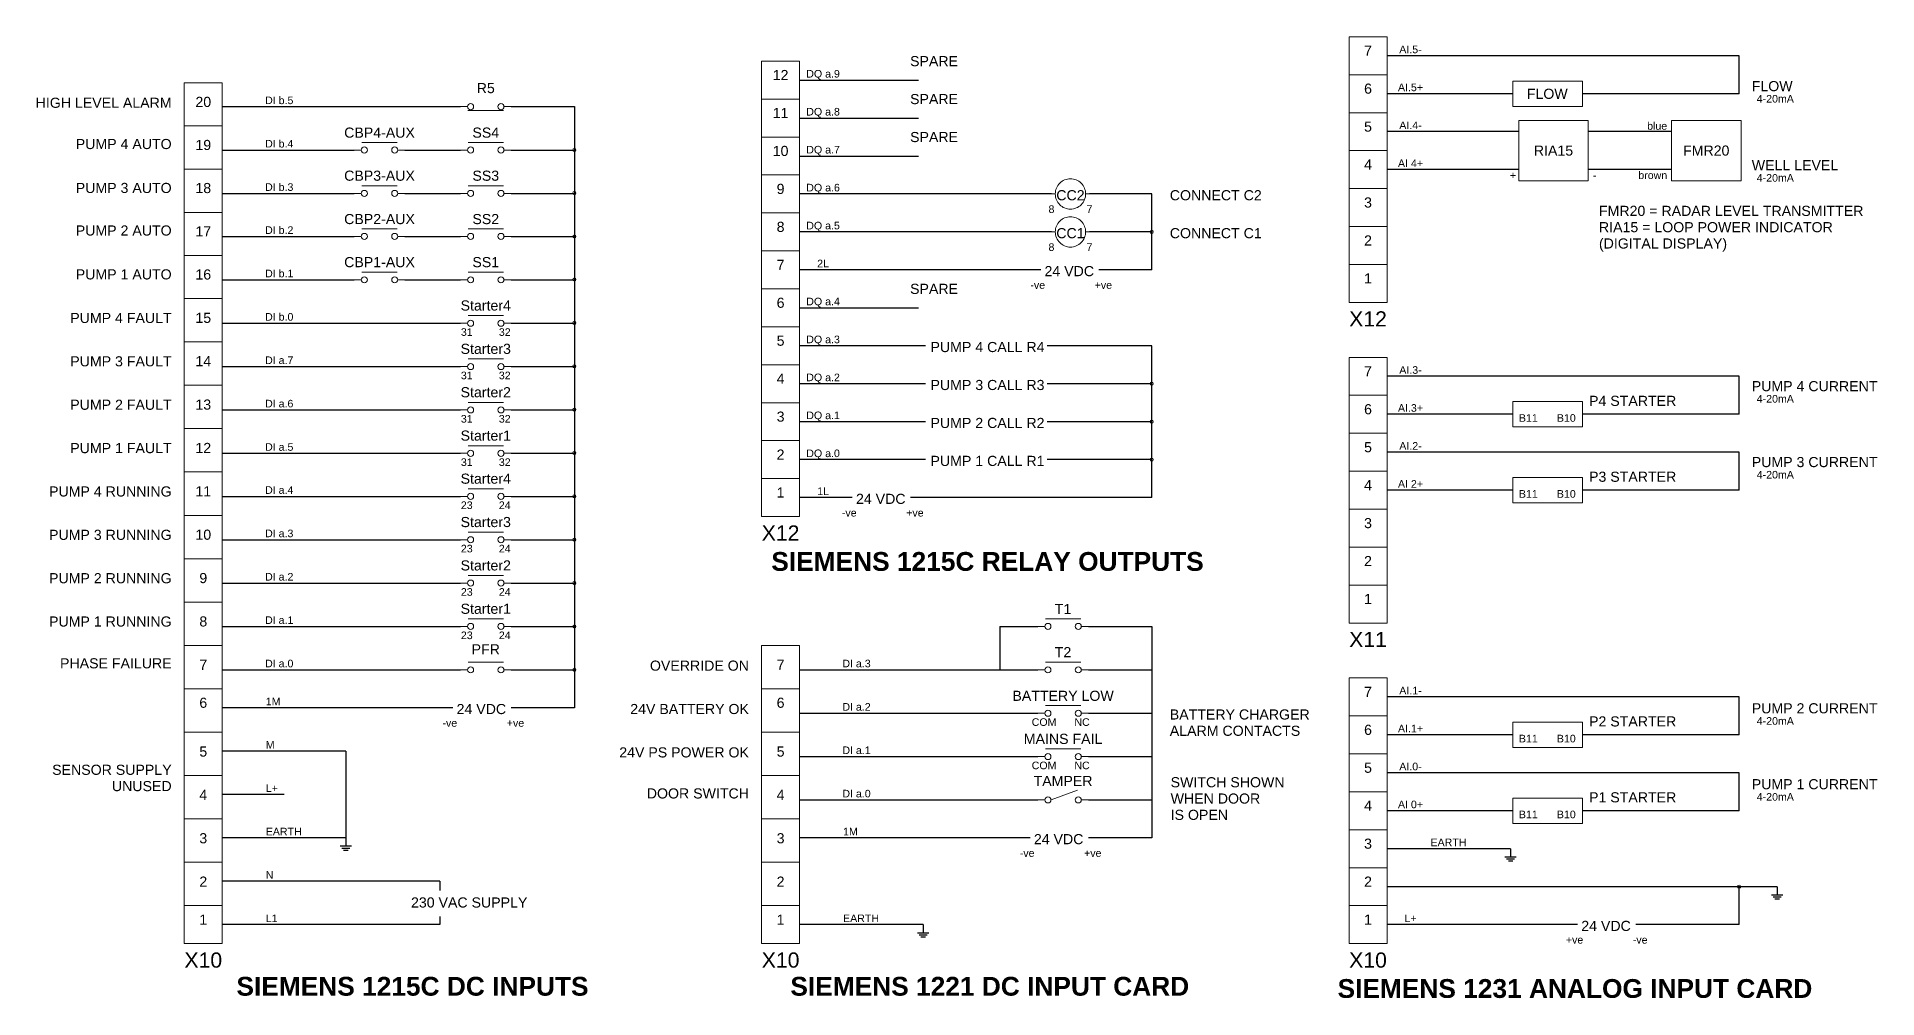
# Model space of a CAD drawing. Header units: millimetres. Extents: x -325 to 284974, y -1 to 659558.
# Drawn here: x 581.6 to 945.1, y 814.7 to 1004.7 of the extents above; entities that cross this region are included whole.
import ezdxf

# ---------------------------------------------------------------- set-up
doc = ezdxf.new("R2010")
doc.units = ezdxf.units.MM
doc.header["$LTSCALE"] = 0.5
doc.layers.add('DRAWING', color=7, linetype='Continuous')
doc.layers.add('TEXT', color=2, linetype='Continuous')
doc.styles.add('Arial', font='arial.ttf')
doc.styles.add('Arial (bold)', font='arialbd.ttf')

msp = doc.modelspace()

# ---------------------------------------------------------------- texts
at = {"layer": 'DRAWING', "attachment_point": 2, "line_spacing_factor": 0.966482, "style": 'Arial'}
for s, insert, char_height in [('7', (844.52, 1002.98), 2), ('12', (728.5, 998.17), 2), ('20', (614.48, 992.86), 2), ('6', (844.52, 995.48), 2), ('11', (728.5, 990.67), 2), ('5', (844.52, 987.98), 2), ('19', (614.48, 984.35), 2), ('10', (728.5, 983.17), 2), ('4', (844.52, 980.48), 2), ('18', (614.48, 975.84), 2), ('9', (728.5, 975.67), 2), ('3', (844.52, 972.98), 2), ('17', (614.48, 967.27), 2), ('8', (728.5, 968.17), 2), ('2', (844.52, 965.48), 2), ('7', (728.5, 960.67), 2), ('16', (614.48, 958.76), 2), ('1', (844.52, 957.98), 2), ('6', (728.5, 953.17), 2), ('15', (614.48, 950.19), 2), ('X12', (844.52, 950.48), 3), ('5', (728.5, 945.67), 2), ('14', (614.48, 941.62), 2), ('4', (728.5, 938.17), 2), ('7', (844.52, 939.63), 2), ('13', (614.48, 933.05), 2), ('3', (728.5, 930.67), 2), ('6', (844.52, 932.13), 2), ('12', (614.48, 924.48), 2), ('5', (844.52, 924.63), 2), ('2', (728.5, 923.17), 2), ('4', (844.52, 917.13), 2), ('11', (614.48, 915.91), 2), ('1', (728.5, 915.67), 2), ('3', (844.52, 909.63), 2), ('10', (614.48, 907.34), 2), ('X12', (728.5, 908.17), 3), ('2', (844.52, 902.13), 2), ('9', (614.48, 898.77), 2), ('1', (844.52, 894.63), 2), ('8', (614.48, 890.2), 2), ('X11', (844.52, 887.13), 3), ('7', (614.48, 881.63), 2), ('7', (728.5, 881.63), 2), ('7', (844.52, 876.28), 2), ('6', (614.48, 874.13), 2), ('6', (728.5, 874.13), 2), ('6', (844.52, 868.78), 2), ('5', (614.48, 864.49), 2), ('5', (728.5, 864.49), 2), ('5', (844.52, 861.28), 2), ('4', (614.48, 855.92), 2), ('4', (728.5, 855.92), 2), ('4', (844.52, 853.78), 2), ('3', (614.48, 847.35), 2), ('3', (728.5, 847.35), 2), ('3', (844.52, 846.28), 2), ('2', (614.48, 838.78), 2), ('2', (728.5, 838.78), 2), ('2', (844.52, 838.78), 2), ('1', (614.48, 831.28), 2), ('1', (728.5, 831.28), 2), ('1', (844.52, 831.28), 2), ('X10', (614.48, 823.78), 3), ('X10', (728.5, 823.78), 3), ('X10', (844.52, 823.78), 3)]:
    msp.add_mtext(s, dxfattribs=dict(at, insert=insert, char_height=char_height))
at = {"layer": 'TEXT'}
for s, insert, char_height, attachment_point, line_spacing_factor, style in [('SPARE', (758.81, 1000.92), 2, 2, 0.966482, 'Arial'), ('AI.5-', (852.91, 1002.98), 1.5, 2, 0.966482, 'Arial'), ('DQ a.9', (736.89, 998.17), 1.5, 2, 0.966482, 'Arial'), ('FLOW', (920.31, 995.98), 2, 1, 0.966482, 'Arial'), ('HIGH LEVEL ALARM', (608.23, 992.69), 2, 3, 0.966482, 'Arial'), ('DI b.5', (629.48, 992.92), 1.5, 2, 0.966482, 'Arial'), ('R5', (670.27, 995.59), 2, 2, 0.966482, 'Arial'), ('SPARE', (758.81, 993.42), 2, 2, 0.966482, 'Arial'), ('AI.5+', (852.91, 995.48), 1.5, 2, 0.966482, 'Arial'), ('FLOW', (879.92, 993.45), 2, 5, 0.966482, 'Arial'), ('\\l4-20mA', (924.96, 993.23), 1.5, 2, 0.966482, 'Arial'), ('DQ a.8', (736.89, 990.67), 1.5, 2, 0.966482, 'Arial'), ('CBP4-AUX', (649.29, 986.79), 2, 2, 0.966482, 'Arial'), ('SS4', (670.27, 986.79), 2, 2, 0.966482, 'Arial'), ('SPARE', (758.81, 985.92), 2, 2, 0.966482, 'Arial'), ('AI.4-', (852.91, 987.98), 1.5, 2, 0.966482, 'Arial'), ('blue', (903.61, 987.1), 1.5, 6, 0.966482, 'Arial'), ('PUMP 4 AUTO', (608.23, 984.54), 2, 3, 0.966482, 'Arial'), ('DI b.4', (629.48, 984.35), 1.5, 2, 0.966482, 'Arial'), ('DQ a.7', (736.89, 983.17), 1.5, 2, 0.966482, 'Arial'), ('RIA15', (881.15, 982.23), 2, 5, 0.966482, 'Arial'), ('FMR20', (911.32, 982.23), 2, 5, 0.966482, 'Arial'), ('CBP3-AUX', (649.29, 978.28), 2, 2, 0.966482, 'Arial'), ('SS3', (670.27, 978.28), 2, 2, 0.966482, 'Arial'), ('AI 4+', (852.91, 980.48), 1.5, 2, 0.966482, 'Arial'), ('+', (873.16, 978.1), 1.5, 2, 0.966482, 'Arial'), ('brown', (903.61, 977.35), 1.5, 6, 0.966482, 'Arial'), ('\\lWELL LEVEL', (920.31, 980.35), 2, 1, 0.966482, 'Arial'), ('PUMP 3 AUTO', (608.23, 975.86), 2, 3, 0.966482, 'Arial'), ('DI b.3', (629.48, 975.78), 1.5, 2, 0.966482, 'Arial'), ('DQ a.6', (736.89, 975.67), 1.5, 2, 0.966482, 'Arial'), ('CC2', (785.75, 974.42), 2, 2, 0.966482, 'Arial'), ('CONNECT C2', (805.37, 974.42), 2, 1, 0.966482, 'Arial'), ('-', (889.28, 978.1), 1.5, 2, 0.966482, 'Arial'), ('\\l4-20mA', (924.96, 977.6), 1.5, 2, 0.966482, 'Arial'), ('\\l8', (782, 971.42), 1.5, 2, 0.966482, 'Arial'), ('\\l7', (789.5, 971.42), 1.5, 2, 0.966482, 'Arial'), ('FMR20 = RADAR LEVEL TRANSMITTER\\PRIA15 = LOOP POWER INDICATOR \\P(DIGITAL DISPLAY)', (890.13, 971.33), 2, 1, 0.966482, 'Arial'), ('PUMP 2 AUTO', (608.23, 967.45), 2, 3, 0.966482, 'Arial'), ('DI b.2', (629.48, 967.27), 1.5, 2, 0.966482, 'Arial'), ('CBP2-AUX', (649.29, 969.71), 2, 2, 0.966482, 'Arial'), ('SS2', (670.27, 969.71), 2, 2, 0.966482, 'Arial'), ('DQ a.5', (736.89, 968.17), 1.5, 2, 0.966482, 'Arial'), ('CC1', (785.75, 966.92), 2, 2, 0.966482, 'Arial'), ('CONNECT C1', (805.37, 966.92), 2, 1, 0.966482, 'Arial'), ('\\l8', (782, 963.92), 1.5, 2, 0.966482, 'Arial'), ('\\l7', (789.5, 963.92), 1.5, 2, 0.966482, 'Arial'), ('CBP1-AUX', (649.29, 961.2), 2, 2, 0.966482, 'Arial'), ('SS1', (670.27, 961.2), 2, 2, 0.966482, 'Arial'), ('2L', (736.89, 960.67), 1.5, 2, 0.966482, 'Arial'), ('PUMP 1 AUTO', (608.23, 958.78), 2, 3, 0.966482, 'Arial'), ('DI b.1', (629.48, 958.7), 1.5, 2, 0.966482, 'Arial'), ('-ve', (779.29, 956.42), 1.5, 2, 0.966482, 'Arial'), ('24 VDC', (785.52, 959.42), 2, 2, 0.966482, 'Arial'), ('+ve', (792.25, 956.42), 1.5, 2, 0.966482, 'Arial'), ('Starter4', (670.27, 952.63), 2, 2, 0.966482, 'Arial'), ('DQ a.4', (736.89, 953.17), 1.5, 2, 0.966482, 'Arial'), ('SPARE', (758.81, 955.92), 2, 2, 0.966482, 'Arial'), ('PUMP 4 FAULT', (608.23, 950.17), 2, 3, 0.966482, 'Arial'), ('DI b.0', (629.48, 950.13), 1.5, 2, 0.966482, 'Arial'), ('31', (666.52, 947.13), 1.5, 2, 0.966482, 'Arial'), ('32', (674.02, 947.13), 1.5, 2, 0.966482, 'Arial'), ('DQ a.3', (736.89, 945.67), 1.5, 2, 0.966482, 'Arial'), ('PUMP 3 FAULT', (608.23, 941.6), 2, 3, 0.966482, 'Arial'), ('DI a.7', (629.48, 941.56), 1.5, 2, 0.966482, 'Arial'), ('Starter3', (670.27, 944.06), 2, 2, 0.966482, 'Arial'), ('PUMP 4 CALL R4', (758.11, 944.42), 2, 1, 0.966482, 'Arial'), ('31', (666.52, 938.56), 1.5, 2, 0.966482, 'Arial'), ('32', (674.02, 938.56), 1.5, 2, 0.966482, 'Arial'), ('DQ a.2', (736.89, 938.17), 1.5, 2, 0.966482, 'Arial'), ('AI.3-', (852.91, 939.63), 1.5, 2, 0.966482, 'Arial'), ('Starter2', (670.27, 935.49), 2, 2, 0.966482, 'Arial'), ('PUMP 3 CALL R3', (758.11, 936.92), 2, 1, 0.966482, 'Arial'), ('PUMP 4 CURRENT', (920.31, 936.69), 2, 1, 0.966482, 'Arial'), ('PUMP 2 FAULT', (608.23, 933.02), 2, 3, 0.966482, 'Arial'), ('DI a.6', (629.48, 932.99), 1.5, 2, 0.966482, 'Arial'), ('DQ a.1', (736.89, 930.67), 1.5, 2, 0.966482, 'Arial'), ('AI.3+', (852.91, 932.13), 1.5, 2, 0.966482, 'Arial'), ('P4 STARTER', (896.79, 933.79), 2, 2, 0.966482, 'Arial'), ('\\l4-20mA', (924.96, 933.94), 1.5, 2, 0.966482, 'Arial'), ('31', (666.52, 929.99), 1.5, 2, 0.966482, 'Arial'), ('Starter1', (670.27, 926.92), 2, 2, 0.966482, 'Arial'), ('32', (674.02, 929.99), 1.5, 2, 0.966482, 'Arial'), ('PUMP 2 CALL R2', (758.11, 929.42), 2, 1, 0.966482, 'Arial'), ('B11', (876.18, 930.15), 1.5, 2, 0.966482, 'Arial'), ('B10', (883.68, 930.15), 1.5, 2, 0.966482, 'Arial'), ('PUMP 1 FAULT', (608.23, 924.45), 2, 3, 0.966482, 'Arial'), ('DI a.5', (629.48, 924.42), 1.5, 2, 0.966482, 'Arial'), ('AI.2-', (852.91, 924.63), 1.5, 2, 0.966482, 'Arial'), ('31', (666.52, 921.42), 1.5, 2, 0.966482, 'Arial'), ('32', (674.02, 921.42), 1.5, 2, 0.966482, 'Arial'), ('DQ a.0', (736.89, 923.17), 1.5, 2, 0.966482, 'Arial'), ('PUMP 1 CALL R1', (758.11, 921.92), 2, 1, 0.966482, 'Arial'), ('PUMP 3 CURRENT', (920.31, 921.69), 2, 1, 0.966482, 'Arial'), ('Starter4', (670.27, 918.41), 2, 2, 0.966482, 'Arial'), ('AI 2+', (852.91, 917.13), 1.5, 2, 0.966482, 'Arial'), ('P3 STARTER', (896.79, 918.79), 2, 2, 0.966482, 'Arial'), ('\\l4-20mA', (924.96, 918.94), 1.5, 2, 0.966482, 'Arial'), ('PUMP 4 RUNNING', (608.23, 915.88), 2, 3, 0.966482, 'Arial'), ('DI a.4', (629.48, 915.91), 1.5, 2, 0.966482, 'Arial'), ('23', (666.52, 912.91), 1.5, 2, 0.966482, 'Arial'), ('24', (674.02, 912.91), 1.5, 2, 0.966482, 'Arial'), ('1L', (736.89, 915.67), 1.5, 2, 0.966482, 'Arial'), ('24 VDC', (748.29, 914.42), 2, 2, 0.966482, 'Arial'), ('B11', (876.18, 915.15), 1.5, 2, 0.966482, 'Arial'), ('B10', (883.68, 915.15), 1.5, 2, 0.966482, 'Arial'), ('Starter3', (670.27, 909.84), 2, 2, 0.966482, 'Arial'), ('-ve', (742.06, 911.42), 1.5, 2, 0.966482, 'Arial'), ('+ve', (755.03, 911.42), 1.5, 2, 0.966482, 'Arial'), ('PUMP 3 RUNNING', (608.23, 907.31), 2, 3, 0.966482, 'Arial'), ('DI a.3', (629.48, 907.34), 1.5, 2, 0.966482, 'Arial'), ('23', (666.52, 904.34), 1.5, 2, 0.966482, 'Arial'), ('24', (674.02, 904.34), 1.5, 2, 0.966482, 'Arial'), ('SIEMENS 1215C RELAY OUTPUTS', (769.37, 902.91), 3.7172, 2, 0.991694, 'Arial (bold)'), ('PUMP 2 RUNNING', (608.23, 898.74), 2, 3, 0.966482, 'Arial'), ('DI a.2', (629.48, 898.77), 1.5, 2, 0.966482, 'Arial'), ('Starter2', (670.27, 901.27), 2, 2, 0.966482, 'Arial'), ('23', (666.52, 895.77), 1.5, 2, 0.966482, 'Arial'), ('24', (674.02, 895.77), 1.5, 2, 0.966482, 'Arial'), ('Starter1', (670.27, 892.7), 2, 2, 0.966482, 'Arial'), ('T1', (784.29, 892.64), 2, 2, 0.966482, 'Arial'), ('PUMP 1 RUNNING', (608.23, 890.18), 2, 3, 0.966482, 'Arial'), ('DI a.1', (629.48, 890.2), 1.5, 2, 0.966482, 'Arial'), ('23', (666.52, 887.2), 1.5, 2, 0.966482, 'Arial'), ('24', (674.02, 887.2), 1.5, 2, 0.966482, 'Arial'), ('PFR', (670.27, 884.68), 2, 2, 0.966482, 'Arial'), ('T2', (784.29, 884.13), 2, 2, 0.966482, 'Arial'), ('PHASE FAILURE', (608.23, 881.92), 2, 3, 0.966482, 'Arial'), ('DI a.0', (629.48, 881.63), 1.5, 2, 0.966482, 'Arial'), ('OVERRIDE ON', (722.25, 881.46), 2, 3, 0.966482, 'Arial'), ('DI a.3', (743.5, 881.63), 1.5, 2, 0.966482, 'Arial'), ('AI.1-', (852.91, 876.28), 1.5, 2, 0.966482, 'Arial'), ('1M', (626.82, 874.13), 1.5, 1, 0.966482, 'Arial'), ('24 VDC', (669.4, 872.88), 2, 2, 0.966482, 'Arial'), ('24V BATTERY OK', (722.25, 872.89), 2, 3, 0.966482, 'Arial'), ('DI a.2', (743.5, 873.06), 1.5, 2, 0.966482, 'Arial'), ('BATTERY LOW', (784.29, 875.5), 2, 2, 0.966482, 'Arial'), ('PUMP 2 CURRENT', (920.31, 873.03), 2, 1, 0.966482, 'Arial'), ('-ve', (663.17, 869.88), 1.5, 2, 0.966482, 'Arial'), ('+ve', (676.14, 869.88), 1.5, 2, 0.966482, 'Arial'), ('COM', (780.54, 870.06), 1.5, 2, 0.966482, 'Arial'), ('NC', (788.04, 870.06), 1.5, 2, 0.966482, 'Arial'), ('BATTERY CHARGER\\PALARM CONTACTS', (805.37, 871.81), 2, 1, 0.966482, 'Arial'), ('AI.1+', (852.91, 868.78), 1.5, 2, 0.966482, 'Arial'), ('P2 STARTER', (896.79, 870.44), 2, 2, 0.966482, 'Arial'), ('\\l4-20mA', (924.96, 870.28), 1.5, 2, 0.966482, 'Arial'), ('M', (626.82, 865.56), 1.5, 1, 0.966482, 'Arial'), ('MAINS FAIL', (784.29, 866.99), 2, 2, 0.966482, 'Arial'), ('B11', (876.18, 866.8), 1.5, 2, 0.966482, 'Arial'), ('B10', (883.68, 866.8), 1.5, 2, 0.966482, 'Arial'), ('24V PS POWER OK', (722.25, 864.32), 2, 3, 0.966482, 'Arial'), ('DI a.1', (743.5, 864.49), 1.5, 2, 0.966482, 'Arial'), ('COM', (780.54, 861.49), 1.5, 2, 0.966482, 'Arial'), ('NC', (788.04, 861.49), 1.5, 2, 0.966482, 'Arial'), ('SENSOR SUPPLY\\PUNUSED', (608.23, 860.88), 2, 3, 0.966482, 'Arial'), ('\\lTAMPER', (784.29, 858.67), 2, 2, 0.966482, 'Arial'), ('SWITCH SHOWN \\PWHEN DOOR\\PIS OPEN', (805.54, 858.42), 2, 1, 0.966482, 'Arial'), ('AI.0-', (852.91, 861.28), 1.5, 2, 0.966482, 'Arial'), ('\\lPUMP 1 CURRENT', (920.31, 858.03), 2, 1, 0.966482, 'Arial'), ('L+', (626.82, 856.99), 1.5, 1, 0.966482, 'Arial'), ('DOOR SWITCH', (722.25, 856.21), 2, 3, 0.966482, 'Arial'), ('DI a.0', (743.5, 855.92), 1.5, 2, 0.966482, 'Arial'), ('P1 STARTER', (896.79, 855.44), 2, 2, 0.966482, 'Arial'), ('\\l4-20mA', (924.96, 855.28), 1.5, 2, 0.966482, 'Arial'), ('AI 0+', (852.91, 853.78), 1.5, 2, 0.966482, 'Arial'), ('B11', (876.18, 851.8), 1.5, 2, 0.966482, 'Arial'), ('B10', (883.68, 851.8), 1.5, 2, 0.966482, 'Arial'), ('EARTH', (626.82, 848.42), 1.5, 1, 0.966482, 'Arial'), ('1M', (740.84, 848.42), 1.5, 1, 0.966482, 'Arial'), ('24 VDC', (783.42, 847.17), 2, 2, 0.966482, 'Arial'), ('-ve', (777.2, 844.17), 1.5, 2, 0.966482, 'Arial'), ('+ve', (790.16, 844.17), 1.5, 2, 0.966482, 'Arial'), ('EARTH', (856.86, 846.28), 1.5, 1, 0.966482, 'Arial'), ('N', (626.82, 839.85), 1.5, 1, 0.966482, 'Arial'), ('230 VAC SUPPLY', (655.51, 834.66), 2, 1, 0.966482, 'Arial'), ('L1', (626.82, 831.28), 1.5, 1, 0.966482, 'Arial'), ('EARTH', (740.84, 831.28), 1.5, 1, 0.966482, 'Arial'), ('L+', (852.91, 831.28), 1.5, 2, 0.966482, 'Arial'), ('24 VDC', (891.53, 830.03), 2, 2, 0.966482, 'Arial'), ('+ve', (885.31, 827.03), 1.5, 2, 0.966482, 'Arial'), ('-ve', (898.27, 827.03), 1.5, 2, 0.966482, 'Arial'), ('SIEMENS 1215C DC INPUTS', (655.8, 818.96), 3.7172, 2, 0.991694, 'Arial (bold)'), ('SIEMENS 1221 DC INPUT CARD', (769.82, 818.96), 3.7172, 2, 0.991694, 'Arial (bold)'), ('SIEMENS 1231 ANALOG INPUT CARD', (885.39, 818.52), 3.7172, 2, 0.991694, 'Arial (bold)')]:
    msp.add_mtext(s, dxfattribs=dict(at, insert=insert, char_height=char_height, attachment_point=attachment_point, line_spacing_factor=line_spacing_factor, style=style))

# ---------------------------------------------------------------- blocks, each defined once
blk = doc.blocks.new('NOSW')
at = {"layer": 'DRAWING', "color": 5, "lineweight": 13}
for p, q in [((1.35, 0), (0, 0)), ((8.65, 0), (10, 0))]:
    blk.add_line(p, q, dxfattribs=at)
at = {"layer": 'DRAWING', "color": 5, "lineweight": 5}
blk.add_line((2.65, 0), (7.85, 1.9), dxfattribs=at)
at = {"layer": 'DRAWING', "color": 5, "lineweight": 5, "flags": 128}
for points in [[(2, 0.6, -0.414214), (2.6, 0, -0.414214), (2, -0.6, -0.414214), (1.4, 0, -0.414214), (2, 0.6, -0.414214)], [(8, 0.6, -0.414214), (8.6, 0, -0.414214), (8, -0.6, -0.414214), (7.4, 0, -0.414214), (8, 0.6, -0.414214)]]:
    blk.add_lwpolyline(points, format="xyb", dxfattribs=at)
blk = doc.blocks.new('NOCT')
at = {"layer": 'DRAWING', "color": 5, "lineweight": 13}
for p, q in [((1.35, 0), (0, 0)), ((8.65, 0), (10, 0))]:
    blk.add_line(p, q, dxfattribs=at)
at = {"layer": 'DRAWING', "color": 5, "lineweight": 5}
blk.add_line((1.5, 1.5), (8.5, 1.5), dxfattribs=at)
at = {"layer": 'DRAWING', "color": 5, "lineweight": 5, "flags": 128}
for points in [[(2, 0.6, -0.414214), (2.6, 0, -0.414214), (2, -0.6, -0.414214), (1.4, 0, -0.414214), (2, 0.6, -0.414214)], [(8, 0.6, -0.414214), (8.6, 0, -0.414214), (8, -0.6, -0.414214), (7.4, 0, -0.414214), (8, 0.6, -0.414214)]]:
    blk.add_lwpolyline(points, format="xyb", dxfattribs=at)
blk = doc.blocks.new('JUNCTION')
at = {"layer": 'DRAWING', "lineweight": 13, "flags": 128}
blk.add_lwpolyline([(-0.3125, 0, 0.41421356), (0, -0.3125, 0.41421356), (0.3125, 0, 0.41421356), (0, 0.3125, 0.41421356)], format="xyb", close=True, dxfattribs=at)
blk = doc.blocks.new('RLY')
at = {"layer": 'DRAWING', "color": 5, "lineweight": 13}
for p, q in [((0.75, 0), (0, 0)), ((7.5, 0), (6.75, 0))]:
    blk.add_line(p, q, dxfattribs=at)
at = {"layer": 'DRAWING', "color": 5, "lineweight": 5, "flags": 128}
blk.add_lwpolyline([(3.75, 3, -0.414214), (6.75, 0, -0.414214), (3.75, -3, -0.414214), (0.75, 0, -0.414214), (3.75, 3, -0.414214)], format="xyb", dxfattribs=at)
blk = doc.blocks.new('NCCT')
at = {"layer": 'DRAWING', "color": 5, "lineweight": 13}
for p, q in [((1.35, 0), (0, 0)), ((8.65, 0), (10, 0))]:
    blk.add_line(p, q, dxfattribs=at)
at = {"layer": 'DRAWING', "color": 5, "lineweight": 5}
blk.add_line((1.45, -0.75), (8.5, -0.75), dxfattribs=at)
at = {"layer": 'DRAWING', "color": 5, "lineweight": 5, "flags": 128}
for points in [[(2, 0.6, -0.414214), (2.6, 0, -0.414214), (2, -0.6, -0.414214), (1.4, 0, -0.414214), (2, 0.6, -0.414214)], [(8, 0.6, -0.414214), (8.6, 0, -0.414214), (8, -0.6, -0.414214), (7.4, 0, -0.414214), (8, 0.6, -0.414214)]]:
    blk.add_lwpolyline(points, format="xyb", dxfattribs=at)
blk = doc.blocks.new('EARTH')
at = {"layer": 'DRAWING', "color": 0, "linetype": 'ByBlock'}
for p, q in [((0, 0), (0, -1.6)), ((-1.12, -1.6), (1.12, -1.6)), ((-0.79, -2), (0.79, -2)), ((-0.45, -2.4), (0.45, -2.4))]:
    blk.add_line(p, q, dxfattribs=at)

# ---------------------------------------------------------------- linework, layer by layer
at = {"layer": 'DRAWING', "lineweight": 9}
for p, q in [((840.77, 1004.73), (848.27, 1004.73)), ((724.75, 999.92), (732.25, 999.92)), ((840.77, 997.23), (848.27, 997.23)), ((610.73, 995.62), (618.23, 995.62)), ((724.75, 992.42), (732.25, 992.42)), ((840.77, 989.73), (848.27, 989.73)), ((840.77, 989.73), (848.27, 989.73)), ((610.73, 987.11), (618.23, 987.11)), ((724.75, 984.92), (732.25, 984.92)), ((840.77, 982.23), (848.27, 982.23)), ((610.73, 978.6), (618.23, 978.6)), ((724.75, 977.42), (732.25, 977.42)), ((840.77, 974.73), (848.27, 974.73)), ((610.73, 970.03), (618.23, 970.03)), ((724.75, 969.92), (732.25, 969.92)), ((840.77, 967.23), (848.27, 967.23)), ((610.73, 961.52), (618.23, 961.52)), ((724.75, 962.42), (732.25, 962.42)), ((840.77, 959.73), (848.27, 959.73)), ((610.73, 953.01), (618.23, 953.01)), ((724.75, 954.92), (732.25, 954.92)), ((724.75, 947.42), (732.25, 947.42)), ((724.75, 947.42), (732.25, 947.42)), ((610.73, 944.44), (618.23, 944.44)), ((724.75, 939.92), (732.25, 939.92)), ((840.77, 941.38), (848.27, 941.38)), ((610.73, 935.87), (618.23, 935.87)), ((724.75, 932.42), (732.25, 932.42)), ((840.77, 933.88), (848.27, 933.88)), ((610.73, 927.3), (618.23, 927.3)), ((724.75, 924.92), (732.25, 924.92)), ((840.77, 926.38), (848.27, 926.38)), ((840.77, 926.38), (848.27, 926.38)), ((610.73, 918.73), (618.23, 918.73)), ((724.75, 917.42), (732.25, 917.42)), ((840.77, 918.88), (848.27, 918.88)), ((610.73, 910.16), (618.23, 910.16)), ((840.77, 911.38), (848.27, 911.38)), ((610.73, 901.59), (618.23, 901.59)), ((840.77, 903.88), (848.27, 903.88)), ((840.77, 896.38), (848.27, 896.38)), ((610.73, 893.02), (618.23, 893.02)), ((610.73, 884.45), (618.23, 884.45)), ((724.75, 884.45), (732.25, 884.45)), ((840.77, 878.03), (848.27, 878.03)), ((610.73, 875.88), (618.23, 875.88)), ((610.73, 875.88), (618.23, 875.88)), ((724.75, 875.88), (732.25, 875.88)), ((724.75, 875.88), (732.25, 875.88)), ((840.77, 870.53), (848.27, 870.53)), ((610.73, 867.31), (618.23, 867.31)), ((724.75, 867.31), (732.25, 867.31)), ((840.77, 863.03), (848.27, 863.03)), ((840.77, 863.03), (848.27, 863.03)), ((610.73, 858.74), (618.23, 858.74)), ((724.75, 858.74), (732.25, 858.74)), ((840.77, 855.53), (848.27, 855.53)), ((610.73, 850.17), (618.23, 850.17)), ((724.75, 850.17), (732.25, 850.17)), ((840.77, 848.03), (848.27, 848.03)), ((610.73, 841.6), (618.23, 841.6)), ((724.75, 841.6), (732.25, 841.6)), ((840.77, 840.53), (848.27, 840.53)), ((610.73, 833.03), (618.23, 833.03)), ((610.73, 833.03), (618.23, 833.03)), ((724.75, 833.03), (732.25, 833.03)), ((724.75, 833.03), (732.25, 833.03)), ((840.77, 833.03), (848.27, 833.03)), ((610.73, 825.53), (618.23, 825.53)), ((724.75, 825.53), (732.25, 825.53))]:
    msp.add_line(p, q, dxfattribs=at)
at = {"layer": 'DRAWING'}
for p, q in [((917.81, 1000.98), (848.27, 1000.98)), ((917.81, 993.48), (917.81, 1000.98)), ((732.25, 996.17), (755.77, 996.17)), ((873.12, 993.48), (848.27, 993.48)), ((917.81, 993.48), (886.87, 993.48)), ((618.23, 990.92), (665.27, 990.92)), ((675.27, 990.92), (687.77, 990.92)), ((687.77, 990.92), (687.77, 872.13)), ((732.25, 988.67), (755.77, 988.67)), ((874.28, 985.98), (848.27, 985.98)), ((904.44, 985.98), (888.03, 985.98)), ((618.23, 982.35), (644.29, 982.35)), ((654.29, 982.35), (665.27, 982.35)), ((675.27, 982.35), (687.77, 982.35)), ((675.27, 982.35), (687.77, 982.35)), ((732.25, 981.17), (755.77, 981.17)), ((874.28, 978.48), (848.27, 978.48)), ((904.44, 978.48), (888.03, 978.48)), ((618.23, 973.78), (644.29, 973.78)), ((654.29, 973.78), (665.27, 973.78)), ((675.27, 973.78), (687.77, 973.78)), ((782, 973.67), (732.25, 973.67)), ((801.79, 973.67), (789.5, 973.67)), ((801.79, 958.67), (801.79, 973.67)), ((618.23, 965.27), (644.29, 965.27)), ((654.29, 965.27), (665.27, 965.27)), ((675.27, 965.27), (687.77, 965.27)), ((675.27, 965.27), (687.77, 965.27)), ((782, 966.17), (732.25, 966.17)), ((801.79, 966.17), (789.5, 966.17)), ((618.23, 956.7), (644.29, 956.7)), ((654.29, 956.7), (665.27, 956.7)), ((675.27, 956.7), (687.77, 956.7)), ((779.88, 958.67), (732.25, 958.67)), ((732.25, 951.17), (755.77, 951.17)), ((618.23, 948.13), (665.27, 948.13)), ((675.27, 948.13), (687.77, 948.13)), ((757.1, 943.67), (732.25, 943.67)), ((801.79, 943.67), (781.15, 943.67)), ((801.79, 913.67), (801.79, 943.67)), ((618.23, 939.56), (665.27, 939.56)), ((675.27, 939.56), (687.77, 939.56)), ((757.1, 936.17), (732.25, 936.17)), ((801.79, 936.17), (781.15, 936.17)), ((917.81, 937.63), (848.27, 937.63)), ((917.81, 930.13), (917.81, 937.63)), ((618.23, 930.99), (665.27, 930.99)), ((675.27, 930.99), (687.77, 930.99)), ((757.1, 928.67), (732.25, 928.67)), ((801.79, 928.67), (781.15, 928.67)), ((873.12, 930.13), (848.27, 930.13)), ((917.81, 930.13), (886.87, 930.13)), ((618.23, 922.42), (665.27, 922.42)), ((675.27, 922.42), (687.77, 922.42)), ((757.1, 921.17), (732.25, 921.17)), ((801.79, 921.17), (781.15, 921.17)), ((917.81, 922.63), (848.27, 922.63)), ((917.81, 915.13), (917.81, 922.63)), ((618.23, 913.91), (665.27, 913.91)), ((675.27, 913.91), (687.77, 913.91)), ((801.79, 913.67), (754.16, 913.67)), ((873.12, 915.13), (848.27, 915.13)), ((917.81, 915.13), (886.87, 915.13)), ((618.23, 905.34), (665.27, 905.34)), ((675.27, 905.34), (687.77, 905.34)), ((618.23, 896.77), (665.27, 896.77)), ((675.27, 896.77), (687.77, 896.77)), ((618.23, 888.2), (665.27, 888.2)), ((675.27, 888.2), (687.77, 888.2)), ((771.79, 888.2), (779.29, 888.2)), ((789.29, 888.2), (801.79, 888.2)), ((801.79, 888.2), (801.79, 846.42)), ((618.23, 879.63), (665.27, 879.63)), ((675.27, 879.63), (687.77, 879.63)), ((732.25, 879.63), (779.29, 879.63)), ((789.29, 879.63), (801.79, 879.63)), ((917.81, 874.28), (848.27, 874.28)), ((917.81, 866.78), (917.81, 874.28)), ((663.76, 872.13), (618.23, 872.13)), ((732.25, 871.06), (779.29, 871.06)), ((789.29, 871.06), (801.79, 871.06)), ((873.12, 866.78), (848.27, 866.78)), ((917.81, 866.78), (886.87, 866.78)), ((642.65, 863.56), (618.23, 863.56)), ((732.25, 862.49), (779.29, 862.49)), ((789.29, 862.49), (801.79, 862.49)), ((917.81, 859.28), (848.27, 859.28)), ((917.81, 851.78), (917.81, 859.28)), ((630.44, 854.99), (618.23, 854.99)), ((732.25, 853.92), (779.29, 853.92)), ((789.29, 853.92), (801.79, 853.92)), ((873.12, 851.78), (848.27, 851.78)), ((917.81, 851.78), (886.87, 851.78)), ((642.65, 846.42), (618.23, 846.42)), ((777.78, 846.42), (732.25, 846.42)), ((872.69, 844.28), (848.27, 844.28)), ((661.21, 837.85), (618.23, 837.85)), ((925.32, 836.78), (848.27, 836.78)), ((917.81, 829.28), (917.81, 836.78)), ((661.21, 829.28), (618.23, 829.28)), ((756.67, 829.28), (732.25, 829.28)), ((917.81, 829.28), (897.4, 829.28))]:
    msp.add_line(p, q, dxfattribs=at)
at = {"layer": 'DRAWING', "color": 0, "linetype": 'ByBlock'}
for p, q in [((801.79, 958.67), (791.38, 958.67)), ((742.66, 913.67), (732.25, 913.67)), ((771.79, 888.2), (771.79, 879.63)), ((687.77, 872.13), (675.27, 872.13)), ((642.65, 863.56), (642.65, 846.42)), ((801.79, 846.42), (789.29, 846.42)), ((661.21, 837.85), (661.21, 836.03)), ((661.21, 830.9), (661.21, 829.28)), ((885.9, 829.28), (848.27, 829.28))]:
    msp.add_line(p, q, dxfattribs=at)
at = {"layer": 'DRAWING', "lineweight": 9, "flags": 128}
for points in [[(840.77, 1004.73), (848.27, 1004.73), (848.27, 952.23), (840.77, 952.23)], [(724.75, 999.92), (732.25, 999.92), (732.25, 909.92), (724.75, 909.92)], [(873.12, 995.98), (886.87, 995.98), (886.87, 990.98), (873.12, 990.98)], [(610.73, 995.62), (618.23, 995.62), (618.23, 825.53), (610.73, 825.53)], [(874.28, 988.17), (888.03, 988.17), (888.03, 976.29), (874.28, 976.29)], [(904.44, 988.17), (918.19, 988.17), (918.19, 976.29), (904.44, 976.29)], [(840.77, 941.38), (848.27, 941.38), (848.27, 888.88), (840.77, 888.88)], [(873.12, 932.63), (886.87, 932.63), (886.87, 927.63), (873.12, 927.63)], [(873.12, 917.63), (886.87, 917.63), (886.87, 912.63), (873.12, 912.63)], [(724.75, 884.45), (732.25, 884.45), (732.25, 825.53), (724.75, 825.53)], [(840.77, 878.03), (848.27, 878.03), (848.27, 825.53), (840.77, 825.53)], [(873.12, 869.28), (886.87, 869.28), (886.87, 864.28), (873.12, 864.28)], [(873.12, 854.28), (886.87, 854.28), (886.87, 849.28), (873.12, 849.28)]]:
    msp.add_lwpolyline(points, close=True, dxfattribs=at)

# ---------------------------------------------------------------- block references
at = {"layer": 'DRAWING'}
for name, p in [('NOCT', (644.29, 982.35)), ('NOCT', (665.27, 982.35)), ('JUNCTION', (687.77, 982.35)), ('NOCT', (644.29, 973.78)), ('NOCT', (665.27, 973.78)), ('JUNCTION', (687.77, 973.84)), ('NOCT', (644.29, 965.27)), ('NOCT', (665.27, 965.27)), ('JUNCTION', (687.77, 965.27)), ('NOCT', (644.29, 956.7)), ('NOCT', (665.27, 956.7)), ('JUNCTION', (687.77, 956.76)), ('NOCT', (665.27, 948.13)), ('JUNCTION', (687.77, 948.19)), ('NOCT', (665.27, 939.56)), ('JUNCTION', (687.77, 939.62)), ('NOCT', (665.27, 930.99)), ('JUNCTION', (687.77, 931.05)), ('NOCT', (665.27, 922.42)), ('JUNCTION', (687.77, 922.48)), ('NOCT', (665.27, 913.91)), ('JUNCTION', (687.77, 913.91)), ('NOCT', (665.27, 905.34)), ('JUNCTION', (687.77, 905.34)), ('NOCT', (665.27, 896.77)), ('JUNCTION', (687.77, 896.77)), ('NOCT', (665.27, 888.2)), ('JUNCTION', (687.77, 888.2)), ('NOCT', (779.29, 888.2)), ('NOCT', (665.27, 879.63)), ('JUNCTION', (687.77, 879.63)), ('NOCT', (779.29, 879.63)), ('NOCT', (779.29, 871.06)), ('NOCT', (779.29, 862.49))]:
    msp.add_blockref(name, p, dxfattribs=at)
at = {"layer": 'DRAWING', "xscale": -1}
for p in [(801.79, 966.17), (801.79, 936.17), (801.79, 928.67), (801.79, 921.17), (917.81, 836.78)]:
    msp.add_blockref('JUNCTION', p, dxfattribs=at)
at = {"layer": 'DRAWING', "color": 0, "linetype": 'ByBlock'}
for p in [(642.65, 846.42), (872.69, 844.28), (925.32, 836.78), (756.67, 829.28)]:
    msp.add_blockref('EARTH', p, dxfattribs=at)
at = {"layer": 'TEXT'}
for name, p in [('NCCT', (665.27, 990.92)), ('RLY', (782, 973.67)), ('RLY', (782, 966.17)), ('NOSW', (779.29, 853.92))]:
    msp.add_blockref(name, p, dxfattribs=at)

msp.set_redraw_order([(e.dxf.handle, doc.entitydb.next_handle()) for e in msp.query("TEXT MTEXT ATTDEF DIMENSION ARC_DIMENSION")])  # texts and dimensions are drawn at this point

doc.saveas('drawing.dxf')
